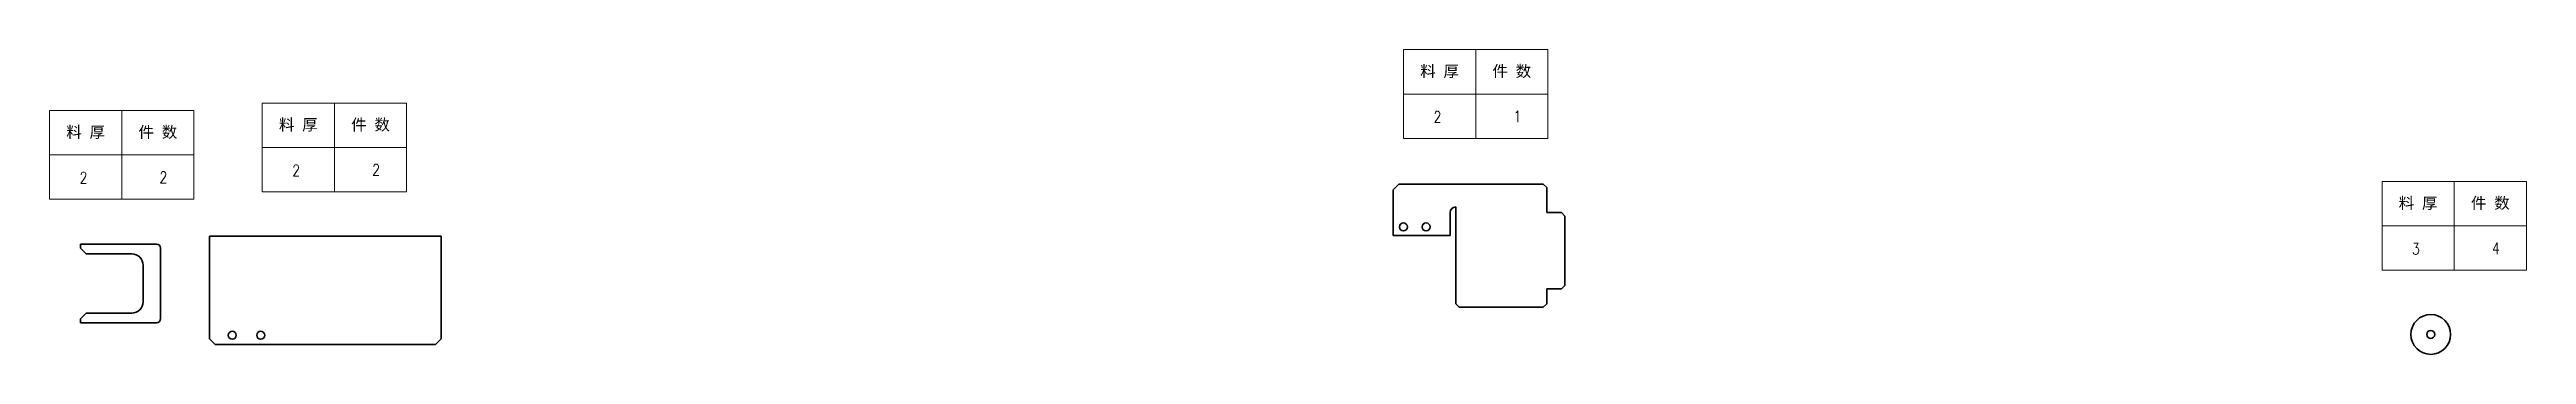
# Model space of a CAD drawing. Header units: millimetres. Extents: x 1333 to 359964, y -52803 to -5704.
# Drawn here: x 161104 to 163281, y -34243 to -33975 of the extents above; entities that cross this region are included whole.
import ezdxf
from ezdxf.enums import TextEntityAlignment as Align

# ---------------------------------------------------------------- set-up
doc = ezdxf.new("R2010")
doc.units = ezdxf.units.MM
doc.header["$LTSCALE"] = 0.5
doc.layers.add('标注线', color=3, linetype='Continuous', lineweight=18)
doc.layers.add('粗实线', color=7, linetype='Continuous', lineweight=35)
doc.styles.add('DIM', font='romans.shx', dxfattribs={"width": 0.8, "bigfont": 'bigfont.shx'})
doc.styles.get("Standard").update_dxf_attribs({"font": 'simplex.shx'})

# ---------------------------------------------------------------- blocks, each defined once
blk = doc.blocks.new('*T481')
at = {"color": 0, "linetype": 'ByBlock', "lineweight": -2, "transparency": 16777216}
for p, q in [((0, 0), (127, 0)), ((0, 0), (0, -78)), ((63.5, 0), (63.5, -78)), ((127, 0), (127, -78)), ((0, -39), (127, -39)), ((0, -78), (127, -78))]:
    blk.add_line(p, q, dxfattribs=at)
at = {"color": 0, "transparency": 16777216, "char_height": 10, "width": 60.5, "attachment_point": 5}
for s, insert in [('{\\fSimSun|b0|i0|c134|p2;料 厚}', (31.75, -19.5)), ('{\\fSimSun|b0|i0|c134|p2;件 数}', (95.25, -19.5))]:
    blk.add_mtext(s, dxfattribs=dict(at, insert=insert))
blk = doc.blocks.new('拆图参数')
blk.add_blockref('*T481', (-63.5, 78))
at = {"style": 'DIM', "width": 0.8}
blk.add_attdef('6', text='', height=10, dxfattribs=at).set_placement((-37.1, 18.9), align=Align.MIDDLE_LEFT)
blk.add_attdef('1', text='', height=10, dxfattribs=at).set_placement((36.6, 19.3), align=Align.MIDDLE_CENTER)

msp = doc.modelspace()

# ---------------------------------------------------------------- linework, layer by layer
at = {"layer": '粗实线', "lineweight": 35, "ltscale": 0.176777}
for p, q in [((162285.005, -34098.147), (162290.005, -34093.147)), ((161130.92, -34149.395), (161135.92, -34154.395)), ((161130.92, -34211.395), (161135.92, -34206.395)), ((161244.342, -34228.853), (161249.342, -34233.853)), ((161448.142, -34228.853), (161443.142, -34233.853))]:
    msp.add_line(p, q, dxfattribs=at)
at = {"layer": '粗实线', "lineweight": 35}
for p, q in [((162285.005, -34098.147), (162285.005, -34138.147)), ((162290.005, -34093.147), (162417.005, -34093.147)), ((162420.005, -34118.147), (162433.005, -34118.147)), ((162433.005, -34118.147), (162436.005, -34121.147)), ((162436.005, -34121.147), (162436.005, -34182.147)), ((161130.92, -34145.795), (161197.72, -34145.795)), ((161244.342, -34138.853), (161311.142, -34138.853)), ((161244.342, -34138.853), (161244.342, -34228.853)), ((161244.342, -34138.853), (161311.142, -34138.853)), ((161315.342, -34138.853), (161377.142, -34138.853)), ((161315.342, -34138.853), (161377.142, -34138.853)), ((161448.142, -34138.853), (161381.342, -34138.853)), ((161448.142, -34138.853), (161381.342, -34138.853)), ((161448.142, -34138.853), (161448.142, -34228.853)), ((162285.005, -34138.147), (162335.005, -34138.147)), ((161135.92, -34154.395), (161175.92, -34154.395)), ((161185.92, -34164.395), (161185.92, -34196.395)), ((161201.32, -34149.395), (161201.32, -34211.195)), ((162420.005, -34185.147), (162433.005, -34185.147)), ((162436.005, -34182.147), (162433.005, -34185.147)), ((161175.92, -34206.395), (161135.92, -34206.395)), ((162340.005, -34198.147), (162343.005, -34201.147)), ((162343.005, -34201.147), (162417.005, -34201.147)), ((161135.92, -34214.795), (161197.72, -34214.795)), ((161249.342, -34233.853), (161311.142, -34233.853)), ((161315.342, -34233.853), (161377.142, -34233.853)), ((161443.142, -34233.853), (161381.342, -34233.853))]:
    msp.add_line(p, q, dxfattribs=at)
at = {"layer": '粗实线', "lineweight": 35, "ltscale": 0.106066}
msp.add_line((162420.005, -34096.147), (162417.005, -34093.147), dxfattribs=at)
at = {"layer": '粗实线', "lineweight": 35, "ltscale": 0.225001}
msp.add_line((162420.005, -34096.147), (162420.005, -34105.147), dxfattribs=at)
at = {"layer": '粗实线', "lineweight": 35, "ltscale": 0.5}
msp.add_line((162335.005, -34118.147), (162335.005, -34138.147), dxfattribs=at)
at = {"layer": '粗实线', "lineweight": 35, "ltscale": 0.1}
for p, q in [((162340.005, -34117.147), (162340.005, -34113.147)), ((162420.005, -34113.147), (162420.005, -34117.147))]:
    msp.add_line(p, q, dxfattribs=at)
at = {"layer": '粗实线', "lineweight": 35, "ltscale": 0.2}
for p, q in [((162340.005, -34198.147), (162340.005, -34113.147)), ((162420.005, -34118.147), (162420.005, -34105.147)), ((162420.005, -34198.147), (162420.005, -34185.147)), ((162417.005, -34201.147), (162420.005, -34198.147))]:
    msp.add_line(p, q, dxfattribs=at)
at = {"layer": '粗实线', "lineweight": 35, "ltscale": 0.09}
for p, q in [((161130.92, -34145.795), (161130.92, -34149.395)), ((161311.142, -34138.853), (161314.742, -34138.853)), ((161314.742, -34138.853), (161311.142, -34138.853)), ((161311.742, -34138.853), (161315.342, -34138.853)), ((161315.342, -34138.853), (161311.742, -34138.853)), ((161377.142, -34138.853), (161380.742, -34138.853)), ((161380.742, -34138.853), (161377.142, -34138.853)), ((161381.342, -34138.853), (161377.742, -34138.853)), ((161377.742, -34138.853), (161381.342, -34138.853)), ((161311.142, -34233.853), (161314.742, -34233.853)), ((161311.742, -34233.853), (161315.342, -34233.853)), ((161377.142, -34233.853), (161380.742, -34233.853)), ((161381.342, -34233.853), (161377.742, -34233.853))]:
    msp.add_line(p, q, dxfattribs=at)
at = {"layer": '粗实线', "lineweight": 35, "ltscale": 0.085}
msp.add_line((161130.92, -34211.395), (161130.92, -34214.795), dxfattribs=at)
at = {"layer": '粗实线', "lineweight": 35, "ltscale": 0.125}
msp.add_line((161130.92, -34214.795), (161135.92, -34214.795), dxfattribs=at)
at = {"layer": '粗实线', "lineweight": 35}
for centre, radius in [((162294.005, -34130.647), 3.5), ((162314.005, -34130.647), 3.5), ((163197.297, -34225.131), 17.5), ((161264.342, -34225.853), 3.5), ((161289.342, -34225.853), 3.5), ((163197.297, -34225.131), 3.5)]:
    msp.add_circle(centre, radius, dxfattribs=at)
for centre, radius, start, end in [((162340.005, -34118.147), 5, 90, 180), ((161197.72, -34149.395), 3.6, 0, 90), ((161175.92, -34164.395), 10, 360, 90), ((161175.92, -34196.395), 10, 270, 0), ((161197.72, -34211.195), 3.6, 270, 0)]:
    msp.add_arc(centre, radius, start, end, dxfattribs=at)

# ---------------------------------------------------------------- block references
at = {"layer": '标注线'}
for p, values in [((162357.616, -34052.983), {'1': '1', '6': '2'}), ((161167.196, -34106.428), {'1': '2', '6': '2'}), ((161354.171, -34099.947), {'1': '2', '6': '2'}), ((163217.94, -34168.775), {'1': '4', '6': '3'})]:
    msp.add_blockref('拆图参数', p, dxfattribs=at).add_auto_attribs(values)

doc.saveas('drawing.dxf')
